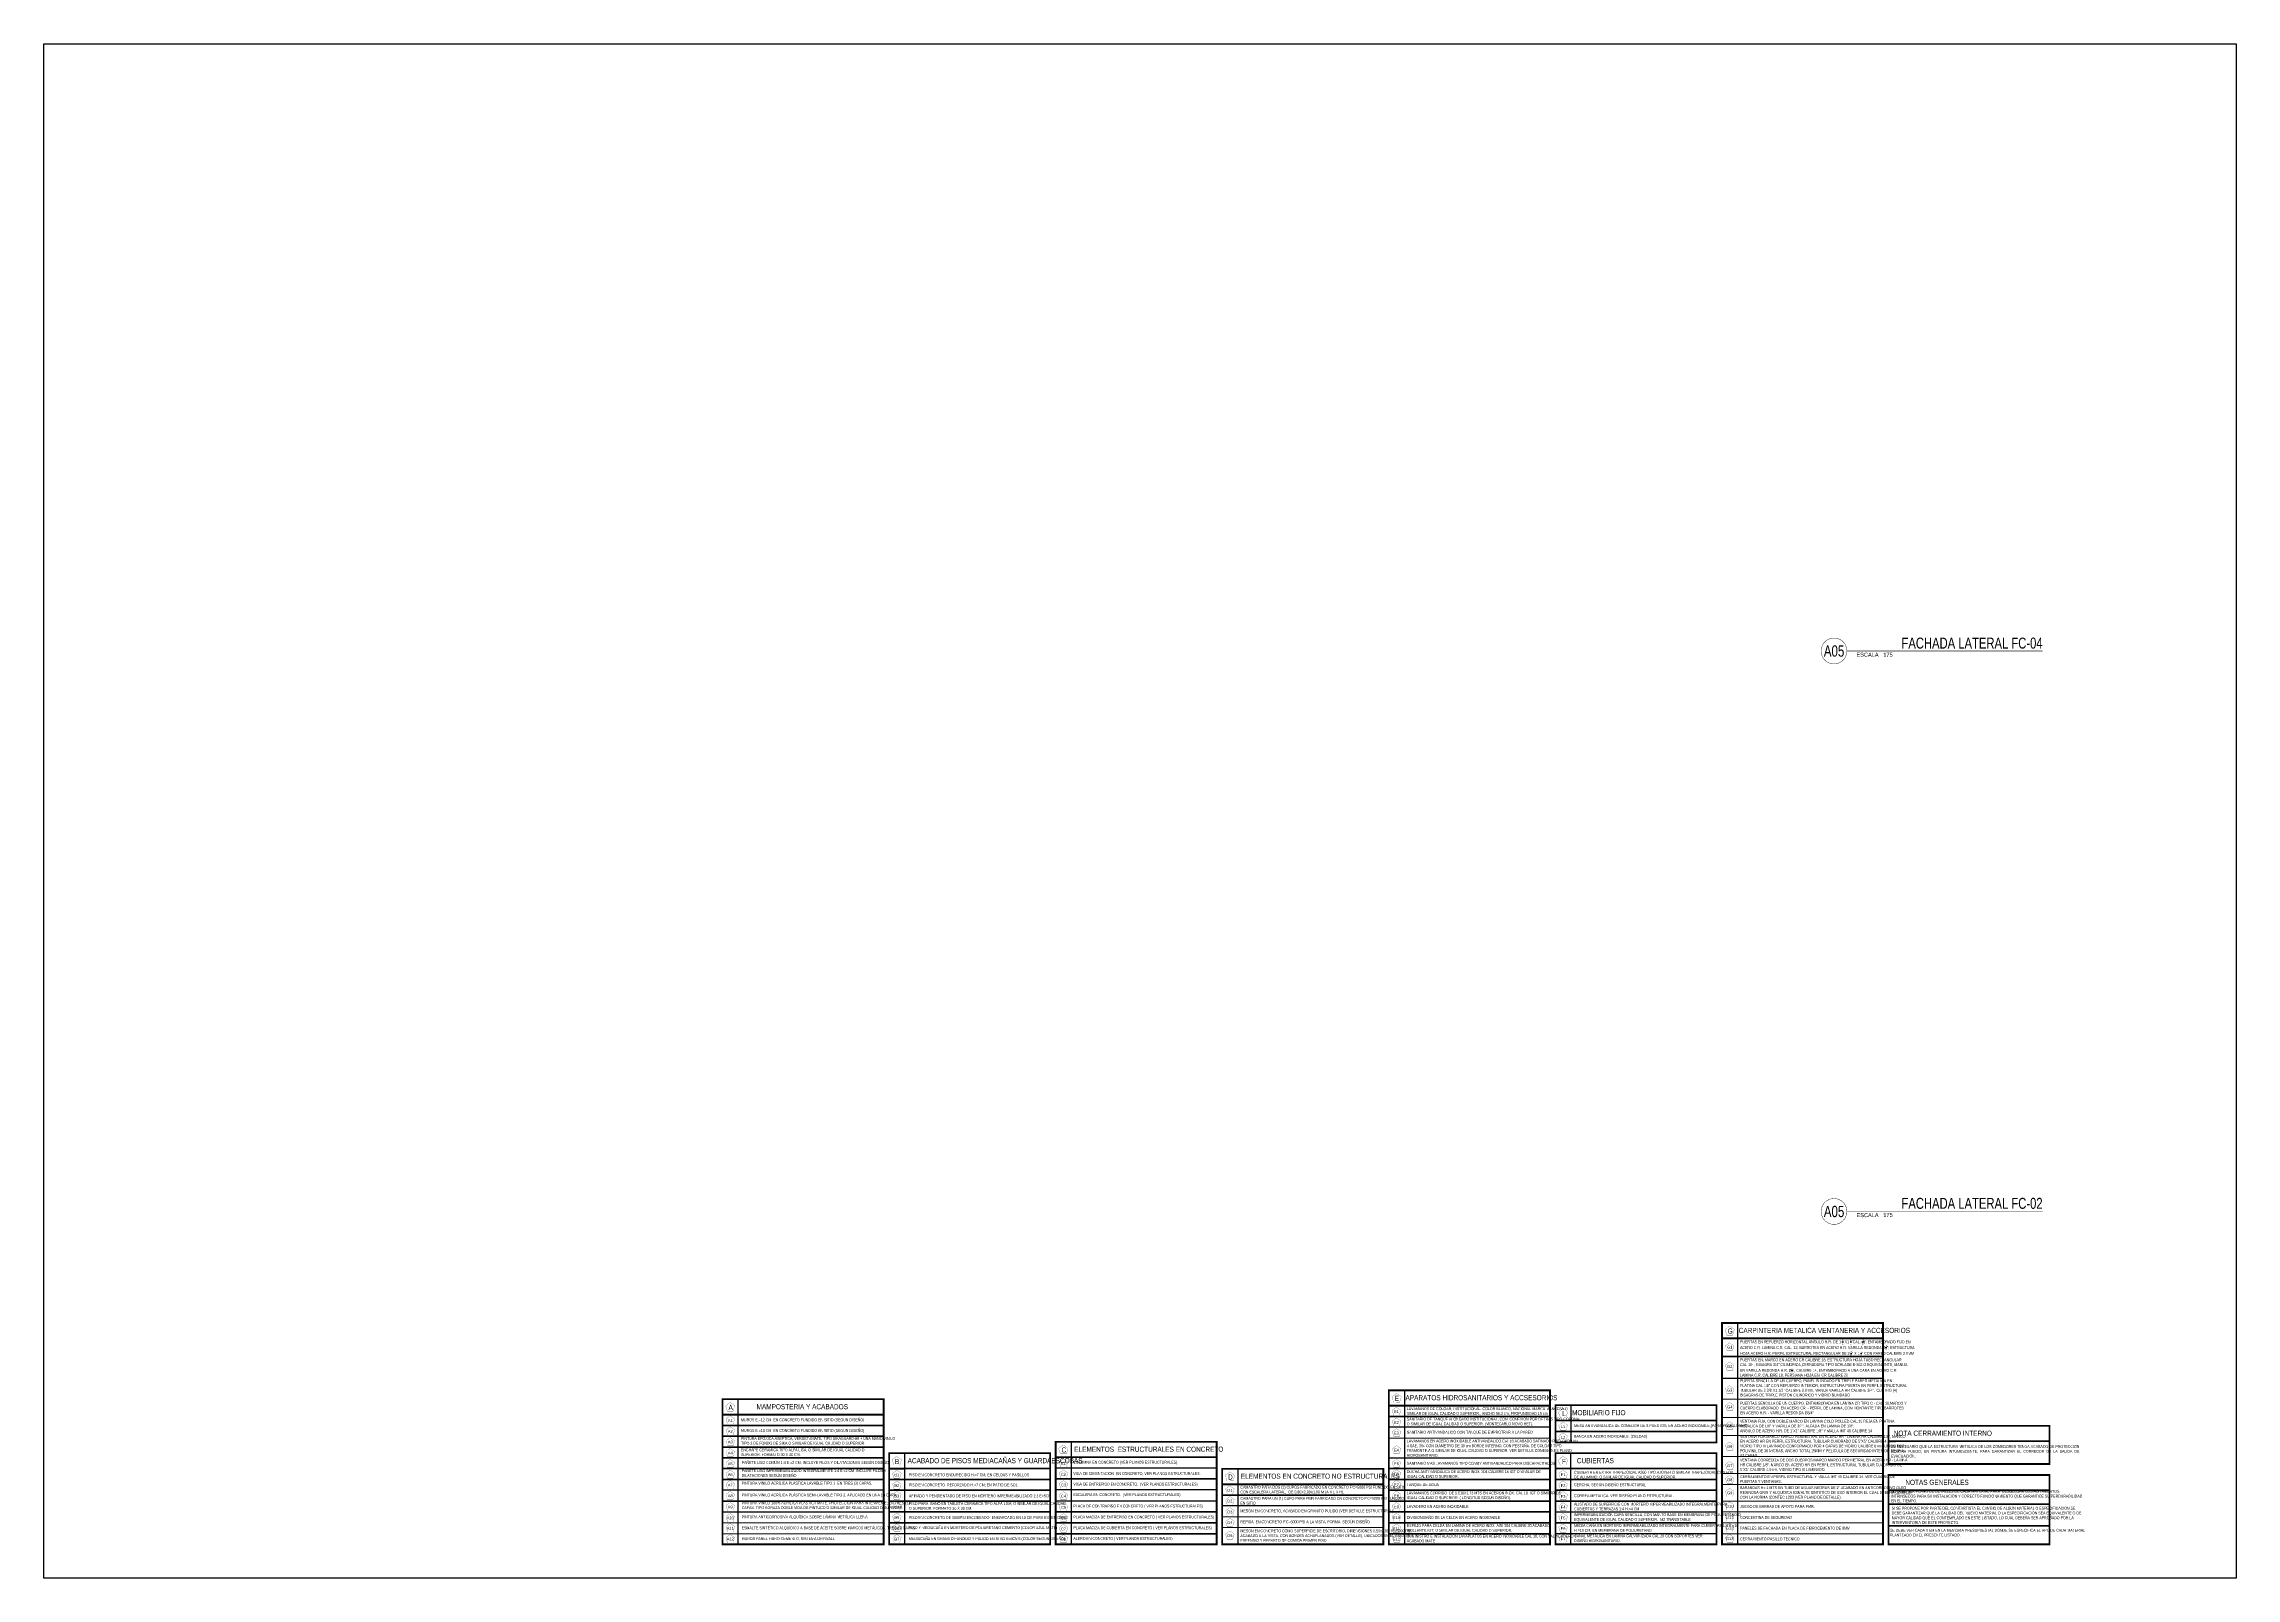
# Paper-space layout 'A05' of a CAD drawing. Header units: metres. Extents: x 0 to 1, y 0 to 0.7.
import ezdxf
from ezdxf.enums import TextEntityAlignment as Align

# ---------------------------------------------------------------- set-up
doc = ezdxf.new("R2010")
doc.units = ezdxf.units.M
doc.layers.add('(ROT-MARGEN)', color=7, linetype='Continuous', lineweight=9)
doc.layers.add('A-TEXT-NOTA', color=105, linetype='Continuous', lineweight=9)
doc.layers.add('(ROT_VIEW)', color=191, linetype='Continuous', lineweight=9, plot=False)
doc.layers.add('A-TEXT-ROTL', color=7, linetype='Continuous')
doc.layers.add('A-TEXT-SIMB', color=195, linetype='Continuous')
doc.layers.get('(ROT_VIEW)').freeze()
doc.styles.add('ING_50', font='swisscl.ttf', dxfattribs={"height": 0.08})
doc.styles.add('swis Lt BT', font='swissl.ttf')

# ---------------------------------------------------------------- blocks, each defined once
blk = doc.blocks.new('TITULO_ROT_ARQ')
at = {"layer": 'A-TEXT-ROTL', "const_width": 0.0183}
blk.add_lwpolyline([(-8.93, 0, 0.41421), (-9.51, 0.59, 0.41421), (-10.1, 0, 0.41421), (-9.51, -0.59, 0.41421), (-8.93, 0, -0.21937)], format="xyb", dxfattribs=at)
blk.add_lwpolyline([(-8.93, 0), (0, 0)], dxfattribs=at)
at = {"layer": 'A-TEXT-NOTA', "style": 'ING_50'}
for tag, height, p in [('TÍTULO-DE-DIBUJO', 0.587, (0, 0.81)), ('BLOQUE-DE-DIBUJO', 0.5, (0, 0.11))]:
    blk.add_attdef(tag, text='', height=height, dxfattribs=at).set_placement(p, align=Align.RIGHT)
blk.add_attdef('A00', text='', height=0.513, dxfattribs=at).set_placement((-9.51, 0), align=Align.MIDDLE_CENTER)
at = {"layer": 'A-TEXT-NOTA', "style": 'swis Lt BT'}
blk.add_attdef('000', (-7.12, -0.26), '', height=0.183, dxfattribs=at)
at = {"layer": 'A-TEXT-ROTL', "style": 'swis Lt BT'}
blk.add_text('ESCALA   1:', height=0.1833, dxfattribs=at).set_placement((-8.49, -0.26))
blk = doc.blocks.new('INDICADOR  DE EJES')
at = {"layer": 'A-TEXT-NOTA', "const_width": 0.0002}
blk.add_lwpolyline([(-0.0047, 0.0055), (-0.0029, 0), (0.003, 0), (0.0047, 0.0056), (-0.0001, 0.0089)], close=True, dxfattribs=at)
at = {"style": 'swis Lt BT'}
blk.add_attdef('1', text='', height=0.005, dxfattribs=at).set_placement((0, 0.004), align=Align.MIDDLE_CENTER)

psp = doc.layouts.new('A05')

# ---------------------------------------------------------------- linework, layer by layer
at = {"layer": '(ROT-MARGEN)', "color": 7, "true_color": 0xffffff}
psp.add_lwpolyline([(1, 0.7), (0, 0.7), (0, 0), (1, 0)], close=True, dxfattribs=at)
at = {"color": 1, "true_color": 0xff0f0f}
psp.add_lwpolyline([(1, 0), (0, 0), (0, 0.7), (1, 0.7)], close=True, dxfattribs=at)
at = {"layer": 'A-TEXT-NOTA'}
for points, const_width in [([(0.7668, 0.1134), (0.7677, 0.1109), (0.7703, 0.1109), (0.7711, 0.1135), (0.7689, 0.115)], 0.0000914), ([(0.311, 0.0786), (0.3118, 0.0762), (0.3144, 0.0762), (0.3152, 0.0787), (0.3131, 0.0802)], 0.0000892), ([(0.6149, 0.0827), (0.6157, 0.0802), (0.6184, 0.0803), (0.6192, 0.0828), (0.617, 0.0843)], 0.0000914), ([(0.6908, 0.0759), (0.6917, 0.0734), (0.6943, 0.0734), (0.6951, 0.0759), (0.693, 0.0775)], 0.0000914), ([(0.4629, 0.0592), (0.4637, 0.0567), (0.4664, 0.0567), (0.4672, 0.0592), (0.465, 0.0608)], 0.0000914), ([(0.3869, 0.054), (0.3878, 0.0515), (0.3904, 0.0515), (0.3912, 0.054), (0.389, 0.0556)], 0.0000914), ([(0.6908, 0.054), (0.6917, 0.0515), (0.6943, 0.0515), (0.6951, 0.054), (0.693, 0.0556)], 0.0000914), ([(0.5389, 0.0469), (0.5397, 0.0443), (0.5424, 0.0444), (0.5432, 0.0469), (0.541, 0.0485)], 0.0000914)]:
    psp.add_lwpolyline(points, close=True, dxfattribs=dict(at, const_width=const_width))
at = {"layer": 'A-TEXT-SIMB', "color": 7, "const_width": 0.00083}
for points in [[(0.7655, 0.1094), (0.8389, 0.1094), (0.8389, 0.1164), (0.7655, 0.1164)], [(0.7655, 0.1094), (0.8389, 0.1094), (0.8389, 0.0154), (0.7655, 0.0154)], [(0.3096, 0.0746), (0.3831, 0.0746), (0.3831, 0.0817), (0.3096, 0.0817)], [(0.6135, 0.0787), (0.687, 0.0787), (0.687, 0.0857), (0.6135, 0.0857)], [(0.3096, 0.0746), (0.3831, 0.0746), (0.3831, 0.0154), (0.3096, 0.0154)], [(0.6135, 0.0787), (0.687, 0.0787), (0.687, 0.0154), (0.6135, 0.0154)], [(0.6895, 0.0619), (0.763, 0.0619), (0.763, 0.0789), (0.6895, 0.0789)], [(0.6895, 0.0719), (0.763, 0.0719), (0.763, 0.0789), (0.6895, 0.0789)], [(0.4615, 0.0552), (0.535, 0.0552), (0.535, 0.0622), (0.4615, 0.0622)], [(0.8414, 0.0625), (0.9149, 0.0625), (0.9149, 0.0695), (0.8414, 0.0695)], [(0.8414, 0.0625), (0.9149, 0.0625), (0.9149, 0.0521), (0.8414, 0.0521)], [(0.3856, 0.05), (0.459, 0.05), (0.459, 0.057), (0.3856, 0.057)], [(0.3856, 0.05), (0.459, 0.05), (0.459, 0.0154), (0.3856, 0.0154)], [(0.4615, 0.0552), (0.535, 0.0552), (0.535, 0.0154), (0.4615, 0.0154)], [(0.5375, 0.0428), (0.611, 0.0428), (0.611, 0.0499), (0.5375, 0.0499)], [(0.6895, 0.05), (0.763, 0.05), (0.763, 0.057), (0.6895, 0.057)], [(0.6895, 0.05), (0.763, 0.05), (0.763, 0.0154), (0.6895, 0.0154)], [(0.5375, 0.0428), (0.611, 0.0428), (0.611, 0.0154), (0.5375, 0.0154)], [(0.8414, 0.0401), (0.9149, 0.0401), (0.9149, 0.0471), (0.8414, 0.0471)], [(0.8414, 0.0401), (0.9149, 0.0401), (0.9149, 0.0154), (0.8414, 0.0154)]]:
    psp.add_lwpolyline(points, close=True, dxfattribs=at)
at = {"layer": 'A-TEXT-SIMB', "color": 7}
for points in [[(0.7725, 0.0154), (0.7655, 0.0154), (0.7655, 0.1164), (0.7725, 0.1164)], [(0.7655, 0.1094), (0.8389, 0.1094), (0.8389, 0.1012), (0.7655, 0.1012)], [(0.7655, 0.1012), (0.8389, 0.1012), (0.8389, 0.0911), (0.7655, 0.0911)], [(0.3166, 0.0154), (0.3096, 0.0154), (0.3096, 0.0817), (0.3166, 0.0817)], [(0.6206, 0.0154), (0.6135, 0.0154), (0.6135, 0.0857), (0.6206, 0.0857)], [(0.3096, 0.0697), (0.3831, 0.0697), (0.3831, 0.0746), (0.3096, 0.0746)], [(0.3096, 0.0746), (0.3831, 0.0746), (0.3831, 0.0697), (0.3096, 0.0697)], [(0.6135, 0.0787), (0.687, 0.0787), (0.687, 0.0738), (0.6135, 0.0738)], [(0.6135, 0.0738), (0.687, 0.0738), (0.687, 0.0689), (0.6135, 0.0689)], [(0.6965, 0.0619), (0.6895, 0.0619), (0.6895, 0.0789), (0.6965, 0.0789)], [(0.6895, 0.0669), (0.763, 0.0669), (0.763, 0.0719), (0.6895, 0.0719)], [(0.6895, 0.0669), (0.763, 0.0669), (0.763, 0.0719), (0.6895, 0.0719)], [(0.3096, 0.0697), (0.3831, 0.0697), (0.3831, 0.0648), (0.3096, 0.0648)], [(0.3096, 0.0648), (0.3831, 0.0648), (0.3831, 0.0598), (0.3096, 0.0598)], [(0.4686, 0.0154), (0.4615, 0.0154), (0.4615, 0.0622), (0.4686, 0.0622)], [(0.6895, 0.0619), (0.763, 0.0619), (0.763, 0.0669), (0.6895, 0.0669)], [(0.6895, 0.0619), (0.763, 0.0619), (0.763, 0.0669), (0.6895, 0.0669)], [(0.6895, 0.062), (0.763, 0.062), (0.763, 0.0669), (0.6895, 0.0669)], [(0.6895, 0.062), (0.763, 0.062), (0.763, 0.0669), (0.6895, 0.0669)], [(0.3096, 0.0598), (0.3831, 0.0598), (0.3831, 0.0549), (0.3096, 0.0549)], [(0.3096, 0.0549), (0.3831, 0.0549), (0.3831, 0.05), (0.3096, 0.05)], [(0.3926, 0.0498), (0.3856, 0.0498), (0.3856, 0.057), (0.3926, 0.057)], [(0.4615, 0.0552), (0.535, 0.0552), (0.535, 0.0502), (0.4615, 0.0502)], [(0.4615, 0.0552), (0.535, 0.0552), (0.535, 0.0502), (0.4615, 0.0502)], [(0.4615, 0.0453), (0.535, 0.0453), (0.535, 0.0502), (0.4615, 0.0502)], [(0.4615, 0.0453), (0.535, 0.0453), (0.535, 0.0502), (0.4615, 0.0502)], [(0.6135, 0.0549), (0.687, 0.0549), (0.687, 0.05), (0.6135, 0.05)], [(0.6965, 0.057), (0.6895, 0.057), (0.6895, 0.0154), (0.6965, 0.0154)], [(0.3096, 0.05), (0.3831, 0.05), (0.3831, 0.045), (0.3096, 0.045)], [(0.3096, 0.045), (0.3831, 0.045), (0.3831, 0.0401), (0.3096, 0.0401)], [(0.3096, 0.0351), (0.3831, 0.0351), (0.3831, 0.0401), (0.3096, 0.0401)], [(0.3926, 0.0154), (0.3856, 0.0154), (0.3856, 0.05), (0.3926, 0.05)], [(0.3856, 0.05), (0.459, 0.05), (0.459, 0.045), (0.3856, 0.045)], [(0.3856, 0.045), (0.459, 0.045), (0.459, 0.0401), (0.3856, 0.0401)], [(0.3856, 0.0401), (0.459, 0.0401), (0.459, 0.0351), (0.3856, 0.0351)], [(0.4615, 0.0404), (0.535, 0.0404), (0.535, 0.0453), (0.4615, 0.0453)], [(0.4615, 0.0404), (0.535, 0.0404), (0.535, 0.0351), (0.4615, 0.0351)], [(0.5446, 0.0154), (0.5375, 0.0154), (0.5375, 0.0499), (0.5446, 0.0499)], [(0.5375, 0.0428), (0.611, 0.0428), (0.611, 0.0379), (0.5375, 0.0379)], [(0.6135, 0.05), (0.687, 0.05), (0.687, 0.045), (0.6135, 0.045)], [(0.6135, 0.045), (0.687, 0.045), (0.687, 0.0401), (0.6135, 0.0401)], [(0.6135, 0.0401), (0.687, 0.0401), (0.687, 0.0351), (0.6135, 0.0351)], [(0.6895, 0.045), (0.763, 0.045), (0.763, 0.05), (0.6895, 0.05)], [(0.6895, 0.0401), (0.763, 0.0401), (0.763, 0.045), (0.6895, 0.045)], [(0.6895, 0.0351), (0.763, 0.0351), (0.763, 0.0401), (0.6895, 0.0401)], [(0.6895, 0.0401), (0.763, 0.0401), (0.763, 0.0351), (0.6895, 0.0351)], [(0.6895, 0.0351), (0.763, 0.0351), (0.763, 0.0401), (0.6895, 0.0401)], [(0.8414, 0.0338), (0.9149, 0.0338), (0.9149, 0.0401), (0.8414, 0.0401)], [(0.8414, 0.0338), (0.9149, 0.0338), (0.9149, 0.0401), (0.8414, 0.0401)], [(0.3096, 0.0302), (0.3831, 0.0302), (0.3831, 0.0351), (0.3096, 0.0351)], [(0.3856, 0.0351), (0.459, 0.0351), (0.459, 0.0302), (0.3856, 0.0302)], [(0.3856, 0.0302), (0.459, 0.0302), (0.459, 0.0253), (0.3856, 0.0253)], [(0.4615, 0.0302), (0.535, 0.0302), (0.535, 0.0351), (0.4615, 0.0351)], [(0.4615, 0.0253), (0.535, 0.0253), (0.535, 0.0302), (0.4615, 0.0302)], [(0.5375, 0.0379), (0.611, 0.0379), (0.611, 0.033), (0.5375, 0.033)], [(0.6135, 0.0351), (0.687, 0.0351), (0.687, 0.0302), (0.6135, 0.0302)], [(0.6135, 0.0302), (0.687, 0.0302), (0.687, 0.0253), (0.6135, 0.0253)], [(0.6895, 0.0302), (0.763, 0.0302), (0.763, 0.0351), (0.6895, 0.0351)], [(0.6895, 0.0302), (0.763, 0.0302), (0.763, 0.0253), (0.6895, 0.0253)], [(0.8414, 0.0239), (0.9149, 0.0239), (0.9149, 0.0338), (0.8414, 0.0338)], [(0.8414, 0.0239), (0.9149, 0.0239), (0.9149, 0.0338), (0.8414, 0.0338)], [(0.3856, 0.0253), (0.459, 0.0253), (0.459, 0.0203), (0.3856, 0.0203)], [(0.3856, 0.0154), (0.459, 0.0154), (0.459, 0.0203), (0.3856, 0.0203)], [(0.4615, 0.0203), (0.535, 0.0203), (0.535, 0.0253), (0.4615, 0.0253)], [(0.4615, 0.0154), (0.535, 0.0154), (0.535, 0.0203), (0.4615, 0.0203)], [(0.6135, 0.0253), (0.687, 0.0253), (0.687, 0.0203), (0.6135, 0.0203)], [(0.6135, 0.0203), (0.687, 0.0203), (0.687, 0.0154), (0.6135, 0.0154)], [(0.6895, 0.0253), (0.763, 0.0253), (0.763, 0.0203), (0.6895, 0.0203)], [(0.6895, 0.0154), (0.763, 0.0154), (0.763, 0.0203), (0.6895, 0.0203)], [(0.8414, 0.0154), (0.9149, 0.0154), (0.9149, 0.0239), (0.8414, 0.0239)], [(0.8414, 0.0154), (0.9149, 0.0154), (0.9149, 0.0239), (0.8414, 0.0239)]]:
    psp.add_lwpolyline(points, close=True, dxfattribs=at)
at = {"layer": 'A-TEXT-SIMB', "color": 7, "lineweight": 0}
for points in [[(0.7655, 0.0911), (0.8389, 0.0911), (0.8389, 0.0817), (0.7655, 0.0817)], [(0.7655, 0.0817), (0.8389, 0.0817), (0.8389, 0.0733), (0.7655, 0.0733)], [(0.7655, 0.0733), (0.8389, 0.0733), (0.8389, 0.0651), (0.7655, 0.0651)], [(0.6135, 0.0689), (0.687, 0.0689), (0.687, 0.0639), (0.6135, 0.0639)], [(0.6135, 0.0639), (0.687, 0.0639), (0.687, 0.0549), (0.6135, 0.0549)], [(0.7655, 0.0651), (0.8389, 0.0651), (0.8389, 0.0555), (0.7655, 0.0555)], [(0.7655, 0.0555), (0.8389, 0.0555), (0.8389, 0.0477), (0.7655, 0.0477)], [(0.7655, 0.0477), (0.8389, 0.0477), (0.8389, 0.0427), (0.7655, 0.0427)], [(0.7655, 0.0427), (0.8389, 0.0427), (0.8389, 0.0351), (0.7655, 0.0351)], [(0.3096, 0.0253), (0.3831, 0.0253), (0.3831, 0.0302), (0.3096, 0.0302)], [(0.4615, 0.0302), (0.535, 0.0302), (0.535, 0.0351), (0.4615, 0.0351)], [(0.4615, 0.0253), (0.535, 0.0253), (0.535, 0.0302), (0.4615, 0.0302)], [(0.5375, 0.033), (0.611, 0.033), (0.611, 0.028), (0.5375, 0.028)], [(0.7655, 0.0351), (0.8389, 0.0351), (0.8389, 0.0302), (0.7655, 0.0302)], [(0.7655, 0.0302), (0.8389, 0.0302), (0.8389, 0.0253), (0.7655, 0.0253)], [(0.3096, 0.0203), (0.3831, 0.0203), (0.3831, 0.0253), (0.3096, 0.0253)], [(0.3096, 0.0154), (0.3831, 0.0154), (0.3831, 0.0203), (0.3096, 0.0203)], [(0.4615, 0.0203), (0.535, 0.0203), (0.535, 0.0253), (0.4615, 0.0253)], [(0.5375, 0.028), (0.611, 0.028), (0.611, 0.0231), (0.5375, 0.0231)], [(0.5375, 0.0231), (0.611, 0.0231), (0.611, 0.0154), (0.5375, 0.0154)], [(0.7655, 0.0253), (0.8389, 0.0253), (0.8389, 0.0203), (0.7655, 0.0203)], [(0.7655, 0.0203), (0.8389, 0.0203), (0.8389, 0.0154), (0.7655, 0.0154)]]:
    psp.add_lwpolyline(points, close=True, dxfattribs=at)

# ---------------------------------------------------------------- block references
at = {"layer": 'A-TEXT-NOTA'}
ref = psp.add_blockref('TITULO_ROT_ARQ', (0.9117, 0.423), dxfattribs=dict(at, xscale=0.01, yscale=0.01, zscale=0.01))
ref.add_attrib('000', '75', (0.8405, 0.4204), dxfattribs={"height": 0.00183, "style": 'swis Lt BT'})
ref.add_attrib('A00', 'A05', dxfattribs={"height": 0.00513, "style": 'ING_50'}).set_placement((0.8166, 0.423), align=Align.MIDDLE_CENTER)
ref.add_attrib('BLOQUE-DE-DIBUJO', 'FACHADA LATERAL FC-04', dxfattribs={"height": 0.005, "style": 'ING_50'}).set_placement((0.9117, 0.4241), align=Align.RIGHT)
ref = psp.add_blockref('TITULO_ROT_ARQ', (0.9117, 0.1673), dxfattribs=dict(at, xscale=0.01, yscale=0.01, zscale=0.01))
ref.add_attrib('000', '75', (0.8405, 0.1648), dxfattribs={"height": 0.00183, "style": 'swis Lt BT'})
ref.add_attrib('A00', 'A05', dxfattribs={"height": 0.00513, "style": 'ING_50'}).set_placement((0.8166, 0.1673), align=Align.MIDDLE_CENTER)
ref.add_attrib('BLOQUE-DE-DIBUJO', 'FACHADA LATERAL FC-02', dxfattribs={"height": 0.005, "style": 'ING_50'}).set_placement((0.9117, 0.1685), align=Align.RIGHT)
ref = psp.add_blockref('INDICADOR  DE EJES', (0.769, 0.1037), dxfattribs=dict(at, xscale=0.42, yscale=0.42, zscale=0.42))
ref.add_attrib('1', 'G1', dxfattribs={"layer": '0', "color": 0, "height": 0.00129, "style": 'swis Lt BT'}).set_placement((0.769, 0.1054), align=Align.MIDDLE_CENTER)
ref = psp.add_blockref('INDICADOR  DE EJES', (0.769, 0.0949), dxfattribs=dict(at, xscale=0.42, yscale=0.42, zscale=0.42))
ref.add_attrib('1', 'G2', dxfattribs={"layer": '0', "color": 0, "height": 0.00129, "style": 'swis Lt BT'}).set_placement((0.769, 0.0965), align=Align.MIDDLE_CENTER)
ref = psp.add_blockref('INDICADOR  DE EJES', (0.769, 0.0841), dxfattribs=dict(at, xscale=0.42, yscale=0.42, zscale=0.42))
ref.add_attrib('1', 'G3', dxfattribs={"layer": '0', "color": 0, "height": 0.00129, "style": 'swis Lt BT'}).set_placement((0.769, 0.0858), align=Align.MIDDLE_CENTER)
ref = psp.add_blockref('INDICADOR  DE EJES', (0.769, 0.0765), dxfattribs=dict(at, xscale=0.42, yscale=0.42, zscale=0.42))
ref.add_attrib('1', 'G4', dxfattribs={"layer": '0', "color": 0, "height": 0.00129, "style": 'swis Lt BT'}).set_placement((0.769, 0.0781), align=Align.MIDDLE_CENTER)
ref = psp.add_blockref('INDICADOR  DE EJES', (0.3131, 0.0703), dxfattribs=dict(at, xscale=0.42, yscale=0.42, zscale=0.42))
ref.add_attrib('1', 'A1', dxfattribs={"layer": '0', "color": 0, "height": 0.00129, "style": 'swis Lt BT'}).set_placement((0.3131, 0.0719), align=Align.MIDDLE_CENTER)
ref = psp.add_blockref('INDICADOR  DE EJES', (0.617, 0.0743), dxfattribs=dict(at, xscale=0.42, yscale=0.42, zscale=0.42))
ref.add_attrib('1', 'E1', dxfattribs={"layer": '0', "color": 0, "height": 0.00129, "style": 'swis Lt BT'}).set_placement((0.617, 0.076), align=Align.MIDDLE_CENTER)
ref = psp.add_blockref('INDICADOR  DE EJES', (0.617, 0.0694), dxfattribs=dict(at, xscale=0.42, yscale=0.42, zscale=0.42))
ref.add_attrib('1', 'E2', dxfattribs={"layer": '0', "color": 0, "height": 0.00129, "style": 'swis Lt BT'}).set_placement((0.617, 0.071), align=Align.MIDDLE_CENTER)
ref = psp.add_blockref('INDICADOR  DE EJES', (0.693, 0.0675), dxfattribs=dict(at, xscale=0.42, yscale=0.42, zscale=0.42))
ref.add_attrib('1', 'L1', dxfattribs={"layer": '0', "color": 0, "height": 0.00129, "style": 'swis Lt BT'}).set_placement((0.693, 0.0691), align=Align.MIDDLE_CENTER)
ref = psp.add_blockref('INDICADOR  DE EJES', (0.769, 0.0677), dxfattribs=dict(at, xscale=0.42, yscale=0.42, zscale=0.42))
ref.add_attrib('1', 'G5', dxfattribs={"layer": '0', "color": 0, "height": 0.00129, "style": 'swis Lt BT'}).set_placement((0.769, 0.0694), align=Align.MIDDLE_CENTER)
ref = psp.add_blockref('INDICADOR  DE EJES', (0.3131, 0.0653), dxfattribs=dict(at, xscale=0.42, yscale=0.42, zscale=0.42))
ref.add_attrib('1', 'A2', dxfattribs={"layer": '0', "color": 0, "height": 0.00129, "style": 'swis Lt BT'}).set_placement((0.3131, 0.067), align=Align.MIDDLE_CENTER)
ref = psp.add_blockref('INDICADOR  DE EJES', (0.3131, 0.0604), dxfattribs=dict(at, xscale=0.42, yscale=0.42, zscale=0.42))
ref.add_attrib('1', 'A3', dxfattribs={"layer": '0', "color": 0, "height": 0.00129, "style": 'swis Lt BT'}).set_placement((0.3131, 0.0621), align=Align.MIDDLE_CENTER)
ref = psp.add_blockref('INDICADOR  DE EJES', (0.617, 0.0645), dxfattribs=dict(at, xscale=0.42, yscale=0.42, zscale=0.42))
ref.add_attrib('1', 'E3', dxfattribs={"layer": '0', "color": 0, "height": 0.00129, "style": 'swis Lt BT'}).set_placement((0.617, 0.0662), align=Align.MIDDLE_CENTER)
ref = psp.add_blockref('INDICADOR  DE EJES', (0.617, 0.0567), dxfattribs=dict(at, xscale=0.42, yscale=0.42, zscale=0.42))
ref.add_attrib('1', 'E4', dxfattribs={"layer": '0', "color": 0, "height": 0.00129, "style": 'swis Lt BT'}).set_placement((0.617, 0.0584), align=Align.MIDDLE_CENTER)
ref = psp.add_blockref('INDICADOR  DE EJES', (0.693, 0.0625), dxfattribs=dict(at, xscale=0.42, yscale=0.42, zscale=0.42))
ref.add_attrib('1', 'L2', dxfattribs={"layer": '0', "color": 0, "height": 0.00129, "style": 'swis Lt BT'}).set_placement((0.693, 0.0642), align=Align.MIDDLE_CENTER)
ref = psp.add_blockref('INDICADOR  DE EJES', (0.769, 0.0584), dxfattribs=dict(at, xscale=0.42, yscale=0.42, zscale=0.42))
ref.add_attrib('1', 'G6', dxfattribs={"layer": '0', "color": 0, "height": 0.00129, "style": 'swis Lt BT'}).set_placement((0.769, 0.0601), align=Align.MIDDLE_CENTER)
ref = psp.add_blockref('INDICADOR  DE EJES', (0.3131, 0.0555), dxfattribs=dict(at, xscale=0.42, yscale=0.42, zscale=0.42))
ref.add_attrib('1', 'A4', dxfattribs={"layer": '0', "color": 0, "height": 0.00129, "style": 'swis Lt BT'}).set_placement((0.3131, 0.0571), align=Align.MIDDLE_CENTER)
ref = psp.add_blockref('INDICADOR  DE EJES', (0.3131, 0.0505), dxfattribs=dict(at, xscale=0.42, yscale=0.42, zscale=0.42))
ref.add_attrib('1', 'A5', dxfattribs={"layer": '0', "color": 0, "height": 0.00129, "style": 'swis Lt BT'}).set_placement((0.3131, 0.0522), align=Align.MIDDLE_CENTER)
ref = psp.add_blockref('INDICADOR  DE EJES', (0.4651, 0.0507), dxfattribs=dict(at, xscale=0.42, yscale=0.42, zscale=0.42))
ref.add_attrib('1', 'C1', dxfattribs={"layer": '0', "color": 0, "height": 0.00129, "style": 'swis Lt BT'}).set_placement((0.4651, 0.0523), align=Align.MIDDLE_CENTER)
ref = psp.add_blockref('INDICADOR  DE EJES', (0.617, 0.0505), dxfattribs=dict(at, xscale=0.42, yscale=0.42, zscale=0.42))
ref.add_attrib('1', 'E5', dxfattribs={"layer": '0', "color": 0, "height": 0.00129, "style": 'swis Lt BT'}).set_placement((0.617, 0.0522), align=Align.MIDDLE_CENTER)
ref = psp.add_blockref('INDICADOR  DE EJES', (0.769, 0.0496), dxfattribs=dict(at, xscale=0.42, yscale=0.42, zscale=0.42))
ref.add_attrib('1', 'G7', dxfattribs={"layer": '0', "color": 0, "height": 0.00129, "style": 'swis Lt BT'}).set_placement((0.769, 0.0513), align=Align.MIDDLE_CENTER)
ref = psp.add_blockref('INDICADOR  DE EJES', (0.3131, 0.0456), dxfattribs=dict(at, xscale=0.42, yscale=0.42, zscale=0.42))
ref.add_attrib('1', 'A6', dxfattribs={"layer": '0', "color": 0, "height": 0.00129, "style": 'swis Lt BT'}).set_placement((0.3131, 0.0473), align=Align.MIDDLE_CENTER)
ref = psp.add_blockref('INDICADOR  DE EJES', (0.3131, 0.0408), dxfattribs=dict(at, xscale=0.42, yscale=0.42, zscale=0.42))
ref.add_attrib('1', 'A7', dxfattribs={"layer": '0', "color": 0, "height": 0.00129, "style": 'swis Lt BT'}).set_placement((0.3131, 0.0425), align=Align.MIDDLE_CENTER)
ref = psp.add_blockref('INDICADOR  DE EJES', (0.3891, 0.0455), dxfattribs=dict(at, xscale=0.42, yscale=0.42, zscale=0.42))
ref.add_attrib('1', 'B1', dxfattribs={"layer": '0', "color": 0, "height": 0.00129, "style": 'swis Lt BT'}).set_placement((0.3891, 0.0471), align=Align.MIDDLE_CENTER)
ref = psp.add_blockref('INDICADOR  DE EJES', (0.3891, 0.0406), dxfattribs=dict(at, xscale=0.42, yscale=0.42, zscale=0.42))
ref.add_attrib('1', 'B2', dxfattribs={"layer": '0', "color": 0, "height": 0.00129, "style": 'swis Lt BT'}).set_placement((0.3891, 0.0423), align=Align.MIDDLE_CENTER)
ref = psp.add_blockref('INDICADOR  DE EJES', (0.4651, 0.0457), dxfattribs=dict(at, xscale=0.42, yscale=0.42, zscale=0.42))
ref.add_attrib('1', 'C2', dxfattribs={"layer": '0', "color": 0, "height": 0.00129, "style": 'swis Lt BT'}).set_placement((0.4651, 0.0474), align=Align.MIDDLE_CENTER)
ref = psp.add_blockref('INDICADOR  DE EJES', (0.4651, 0.0408), dxfattribs=dict(at, xscale=0.42, yscale=0.42, zscale=0.42))
ref.add_attrib('1', 'C3', dxfattribs={"layer": '0', "color": 0, "height": 0.00129, "style": 'swis Lt BT'}).set_placement((0.4651, 0.0425), align=Align.MIDDLE_CENTER)
ref = psp.add_blockref('INDICADOR  DE EJES', (0.541, 0.0384), dxfattribs=dict(at, xscale=0.42, yscale=0.42, zscale=0.42))
ref.add_attrib('1', 'D1', dxfattribs={"layer": '0', "color": 0, "height": 0.00129, "style": 'swis Lt BT'}).set_placement((0.541, 0.0401), align=Align.MIDDLE_CENTER)
ref = psp.add_blockref('INDICADOR  DE EJES', (0.617, 0.0458), dxfattribs=dict(at, xscale=0.42, yscale=0.42, zscale=0.42))
ref.add_attrib('1', 'E6', dxfattribs={"layer": '0', "color": 0, "height": 0.00129, "style": 'swis Lt BT'}).set_placement((0.617, 0.0475), align=Align.MIDDLE_CENTER)
ref = psp.add_blockref('INDICADOR  DE EJES', (0.617, 0.0409), dxfattribs=dict(at, xscale=0.42, yscale=0.42, zscale=0.42))
ref.add_attrib('1', 'E7', dxfattribs={"layer": '0', "color": 0, "height": 0.00129, "style": 'swis Lt BT'}).set_placement((0.617, 0.0426), align=Align.MIDDLE_CENTER)
ref = psp.add_blockref('INDICADOR  DE EJES', (0.693, 0.0455), dxfattribs=dict(at, xscale=0.42, yscale=0.42, zscale=0.42))
ref.add_attrib('1', 'F1', dxfattribs={"layer": '0', "color": 0, "height": 0.00129, "style": 'swis Lt BT'}).set_placement((0.693, 0.0472), align=Align.MIDDLE_CENTER)
ref = psp.add_blockref('INDICADOR  DE EJES', (0.693, 0.0406), dxfattribs=dict(at, xscale=0.42, yscale=0.42, zscale=0.42))
ref.add_attrib('1', 'F2', dxfattribs={"layer": '0', "color": 0, "height": 0.00129, "style": 'swis Lt BT'}).set_placement((0.693, 0.0423), align=Align.MIDDLE_CENTER)
ref = psp.add_blockref('INDICADOR  DE EJES', (0.769, 0.0432), dxfattribs=dict(at, xscale=0.42, yscale=0.42, zscale=0.42))
ref.add_attrib('1', 'G8', dxfattribs={"layer": '0', "color": 0, "height": 0.00129, "style": 'swis Lt BT'}).set_placement((0.769, 0.0449), align=Align.MIDDLE_CENTER)
ref = psp.add_blockref('INDICADOR  DE EJES', (0.769, 0.0372), dxfattribs=dict(at, xscale=0.42, yscale=0.42, zscale=0.42))
ref.add_attrib('1', 'G9', dxfattribs={"layer": '0', "color": 0, "height": 0.00129, "style": 'swis Lt BT'}).set_placement((0.769, 0.0389), align=Align.MIDDLE_CENTER)
ref = psp.add_blockref('INDICADOR  DE EJES', (0.3131, 0.0359), dxfattribs=dict(at, xscale=0.42, yscale=0.42, zscale=0.42))
ref.add_attrib('1', 'A8', dxfattribs={"layer": '0', "color": 0, "height": 0.00129, "style": 'swis Lt BT'}).set_placement((0.3131, 0.0376), align=Align.MIDDLE_CENTER)
ref = psp.add_blockref('INDICADOR  DE EJES', (0.3131, 0.0308), dxfattribs=dict(at, xscale=0.42, yscale=0.42, zscale=0.42))
ref.add_attrib('1', 'A9', dxfattribs={"layer": '0', "color": 0, "height": 0.00129, "style": 'swis Lt BT'}).set_placement((0.3131, 0.0325), align=Align.MIDDLE_CENTER)
ref = psp.add_blockref('INDICADOR  DE EJES', (0.3891, 0.0359), dxfattribs=dict(at, xscale=0.42, yscale=0.42, zscale=0.42))
ref.add_attrib('1', 'B3', dxfattribs={"layer": '0', "color": 0, "height": 0.00129, "style": 'swis Lt BT'}).set_placement((0.3891, 0.0375), align=Align.MIDDLE_CENTER)
ref = psp.add_blockref('INDICADOR  DE EJES', (0.3891, 0.0308), dxfattribs=dict(at, xscale=0.42, yscale=0.42, zscale=0.42))
ref.add_attrib('1', 'B4', dxfattribs={"layer": '0', "color": 0, "height": 0.00129, "style": 'swis Lt BT'}).set_placement((0.3891, 0.0325), align=Align.MIDDLE_CENTER)
ref = psp.add_blockref('INDICADOR  DE EJES', (0.4651, 0.0357), dxfattribs=dict(at, xscale=0.42, yscale=0.42, zscale=0.42))
ref.add_attrib('1', 'C4', dxfattribs={"layer": '0', "color": 0, "height": 0.00129, "style": 'swis Lt BT'}).set_placement((0.4651, 0.0374), align=Align.MIDDLE_CENTER)
ref = psp.add_blockref('INDICADOR  DE EJES', (0.4651, 0.0306), dxfattribs=dict(at, xscale=0.42, yscale=0.42, zscale=0.42))
ref.add_attrib('1', 'C5', dxfattribs={"layer": '0', "color": 0, "height": 0.00129, "style": 'swis Lt BT'}).set_placement((0.4651, 0.0323), align=Align.MIDDLE_CENTER)
ref = psp.add_blockref('INDICADOR  DE EJES', (0.541, 0.0335), dxfattribs=dict(at, xscale=0.42, yscale=0.42, zscale=0.42))
ref.add_attrib('1', 'D2', dxfattribs={"layer": '0', "color": 0, "height": 0.00129, "style": 'swis Lt BT'}).set_placement((0.541, 0.0352), align=Align.MIDDLE_CENTER)
ref = psp.add_blockref('INDICADOR  DE EJES', (0.541, 0.0285), dxfattribs=dict(at, xscale=0.42, yscale=0.42, zscale=0.42))
ref.add_attrib('1', 'D3', dxfattribs={"layer": '0', "color": 0, "height": 0.00129, "style": 'swis Lt BT'}).set_placement((0.541, 0.0302), align=Align.MIDDLE_CENTER)
ref = psp.add_blockref('INDICADOR  DE EJES', (0.617, 0.036), dxfattribs=dict(at, xscale=0.42, yscale=0.42, zscale=0.42))
ref.add_attrib('1', 'E8', dxfattribs={"layer": '0', "color": 0, "height": 0.00129, "style": 'swis Lt BT'}).set_placement((0.617, 0.0376), align=Align.MIDDLE_CENTER)
ref = psp.add_blockref('INDICADOR  DE EJES', (0.617, 0.0308), dxfattribs=dict(at, xscale=0.42, yscale=0.42, zscale=0.42))
ref.add_attrib('1', 'E9', dxfattribs={"layer": '0', "color": 0, "height": 0.00129, "style": 'swis Lt BT'}).set_placement((0.617, 0.0325), align=Align.MIDDLE_CENTER)
ref = psp.add_blockref('INDICADOR  DE EJES', (0.693, 0.0357), dxfattribs=dict(at, xscale=0.42, yscale=0.42, zscale=0.42))
ref.add_attrib('1', 'F3', dxfattribs={"layer": '0', "color": 0, "height": 0.00129, "style": 'swis Lt BT'}).set_placement((0.693, 0.0373), align=Align.MIDDLE_CENTER)
ref = psp.add_blockref('INDICADOR  DE EJES', (0.693, 0.0307), dxfattribs=dict(at, xscale=0.42, yscale=0.42, zscale=0.42))
ref.add_attrib('1', 'F4', dxfattribs={"layer": '0', "color": 0, "height": 0.00129, "style": 'swis Lt BT'}).set_placement((0.693, 0.0324), align=Align.MIDDLE_CENTER)
ref = psp.add_blockref('INDICADOR  DE EJES', (0.769, 0.0311), dxfattribs=dict(at, xscale=0.42, yscale=0.42, zscale=0.42))
ref.add_attrib('1', 'G10', dxfattribs={"layer": '0', "color": 0, "height": 0.00129, "style": 'swis Lt BT'}).set_placement((0.769, 0.0328), align=Align.MIDDLE_CENTER)
ref = psp.add_blockref('INDICADOR  DE EJES', (0.3131, 0.0258), dxfattribs=dict(at, xscale=0.42, yscale=0.42, zscale=0.42))
ref.add_attrib('1', 'A10', dxfattribs={"layer": '0', "color": 0, "height": 0.00129, "style": 'swis Lt BT'}).set_placement((0.3131, 0.0275), align=Align.MIDDLE_CENTER)
ref = psp.add_blockref('INDICADOR  DE EJES', (0.3131, 0.0212), dxfattribs=dict(at, xscale=0.42, yscale=0.42, zscale=0.42))
ref.add_attrib('1', 'A11', dxfattribs={"layer": '0', "color": 0, "height": 0.00129, "style": 'swis Lt BT'}).set_placement((0.3131, 0.0228), align=Align.MIDDLE_CENTER)
ref = psp.add_blockref('INDICADOR  DE EJES', (0.3131, 0.0162), dxfattribs=dict(at, xscale=0.42, yscale=0.42, zscale=0.42))
ref.add_attrib('1', 'A12', dxfattribs={"layer": '0', "color": 0, "height": 0.00129, "style": 'swis Lt BT'}).set_placement((0.3131, 0.0179), align=Align.MIDDLE_CENTER)
ref = psp.add_blockref('INDICADOR  DE EJES', (0.3891, 0.026), dxfattribs=dict(at, xscale=0.42, yscale=0.42, zscale=0.42))
ref.add_attrib('1', 'B5', dxfattribs={"layer": '0', "color": 0, "height": 0.00129, "style": 'swis Lt BT'}).set_placement((0.3891, 0.0277), align=Align.MIDDLE_CENTER)
ref = psp.add_blockref('INDICADOR  DE EJES', (0.3891, 0.0211), dxfattribs=dict(at, xscale=0.42, yscale=0.42, zscale=0.42))
ref.add_attrib('1', 'B6', dxfattribs={"layer": '0', "color": 0, "height": 0.00129, "style": 'swis Lt BT'}).set_placement((0.3891, 0.0228), align=Align.MIDDLE_CENTER)
ref = psp.add_blockref('INDICADOR  DE EJES', (0.4651, 0.0257), dxfattribs=dict(at, xscale=0.42, yscale=0.42, zscale=0.42))
ref.add_attrib('1', 'C6', dxfattribs={"layer": '0', "color": 0, "height": 0.00129, "style": 'swis Lt BT'}).set_placement((0.4651, 0.0274), align=Align.MIDDLE_CENTER)
ref = psp.add_blockref('INDICADOR  DE EJES', (0.4651, 0.0208), dxfattribs=dict(at, xscale=0.42, yscale=0.42, zscale=0.42))
ref.add_attrib('1', 'C7', dxfattribs={"layer": '0', "color": 0, "height": 0.00129, "style": 'swis Lt BT'}).set_placement((0.4651, 0.0224), align=Align.MIDDLE_CENTER)
ref = psp.add_blockref('INDICADOR  DE EJES', (0.541, 0.0236), dxfattribs=dict(at, xscale=0.42, yscale=0.42, zscale=0.42))
ref.add_attrib('1', 'D4', dxfattribs={"layer": '0', "color": 0, "height": 0.00129, "style": 'swis Lt BT'}).set_placement((0.541, 0.0253), align=Align.MIDDLE_CENTER)
ref = psp.add_blockref('INDICADOR  DE EJES', (0.541, 0.0178), dxfattribs=dict(at, xscale=0.42, yscale=0.42, zscale=0.42))
ref.add_attrib('1', 'D5', dxfattribs={"layer": '0', "color": 0, "height": 0.00129, "style": 'swis Lt BT'}).set_placement((0.541, 0.0194), align=Align.MIDDLE_CENTER)
ref = psp.add_blockref('INDICADOR  DE EJES', (0.617, 0.0259), dxfattribs=dict(at, xscale=0.42, yscale=0.42, zscale=0.42))
ref.add_attrib('1', 'E10', dxfattribs={"layer": '0', "color": 0, "height": 0.00129, "style": 'swis Lt BT'}).set_placement((0.617, 0.0276), align=Align.MIDDLE_CENTER)
ref = psp.add_blockref('INDICADOR  DE EJES', (0.617, 0.021), dxfattribs=dict(at, xscale=0.42, yscale=0.42, zscale=0.42))
ref.add_attrib('1', 'E11', dxfattribs={"layer": '0', "color": 0, "height": 0.00129, "style": 'swis Lt BT'}).set_placement((0.617, 0.0226), align=Align.MIDDLE_CENTER)
ref = psp.add_blockref('INDICADOR  DE EJES', (0.693, 0.0258), dxfattribs=dict(at, xscale=0.42, yscale=0.42, zscale=0.42))
ref.add_attrib('1', 'F5', dxfattribs={"layer": '0', "color": 0, "height": 0.00129, "style": 'swis Lt BT'}).set_placement((0.693, 0.0275), align=Align.MIDDLE_CENTER)
ref = psp.add_blockref('INDICADOR  DE EJES', (0.693, 0.021), dxfattribs=dict(at, xscale=0.42, yscale=0.42, zscale=0.42))
ref.add_attrib('1', 'F6', dxfattribs={"layer": '0', "color": 0, "height": 0.00129, "style": 'swis Lt BT'}).set_placement((0.693, 0.0227), align=Align.MIDDLE_CENTER)
ref = psp.add_blockref('INDICADOR  DE EJES', (0.693, 0.0162), dxfattribs=dict(at, xscale=0.42, yscale=0.42, zscale=0.42))
ref.add_attrib('1', 'F7', dxfattribs={"layer": '0', "color": 0, "height": 0.00129, "style": 'swis Lt BT'}).set_placement((0.693, 0.0179), align=Align.MIDDLE_CENTER)
ref = psp.add_blockref('INDICADOR  DE EJES', (0.769, 0.0261), dxfattribs=dict(at, xscale=0.42, yscale=0.42, zscale=0.42))
ref.add_attrib('1', 'G11', dxfattribs={"layer": '0', "color": 0, "height": 0.00129, "style": 'swis Lt BT'}).set_placement((0.769, 0.0278), align=Align.MIDDLE_CENTER)
ref = psp.add_blockref('INDICADOR  DE EJES', (0.769, 0.0212), dxfattribs=dict(at, xscale=0.42, yscale=0.42, zscale=0.42))
ref.add_attrib('1', 'G12', dxfattribs={"layer": '0', "color": 0, "height": 0.00129, "style": 'swis Lt BT'}).set_placement((0.769, 0.0229), align=Align.MIDDLE_CENTER)
ref = psp.add_blockref('INDICADOR  DE EJES', (0.769, 0.0163), dxfattribs=dict(at, xscale=0.42, yscale=0.42, zscale=0.42))
ref.add_attrib('1', 'G13', dxfattribs={"layer": '0', "color": 0, "height": 0.00129, "style": 'swis Lt BT'}).set_placement((0.769, 0.018), align=Align.MIDDLE_CENTER)
ref = psp.add_blockref('INDICADOR  DE EJES', (0.3891, 0.0162), dxfattribs=dict(at, xscale=0.42, yscale=0.42, zscale=0.42))
ref.add_attrib('1', 'B7', dxfattribs={"layer": '0', "color": 0, "height": 0.00129, "style": 'swis Lt BT'}).set_placement((0.3891, 0.0178), align=Align.MIDDLE_CENTER)
ref = psp.add_blockref('INDICADOR  DE EJES', (0.4651, 0.0161), dxfattribs=dict(at, xscale=0.42, yscale=0.42, zscale=0.42))
ref.add_attrib('1', 'C8', dxfattribs={"layer": '0', "color": 0, "height": 0.00129, "style": 'swis Lt BT'}).set_placement((0.4651, 0.0178), align=Align.MIDDLE_CENTER)
ref = psp.add_blockref('INDICADOR  DE EJES', (0.617, 0.0161), dxfattribs=dict(at, xscale=0.42, yscale=0.42, zscale=0.42))
ref.add_attrib('1', 'E12', dxfattribs={"layer": '0', "color": 0, "height": 0.00129, "style": 'swis Lt BT'}).set_placement((0.617, 0.0178), align=Align.MIDDLE_CENTER)

# ---------------------------------------------------------------- texts
at = {"layer": 'A-TEXT-NOTA', "char_height": 0.00235, "attachment_point": 1, "style": 'ING_50'}
for s, insert in [('\\pxt7;G', (0.7681, 0.1139)), ('\\pxt7;E', (0.6162, 0.0832)), ('\\pxt7;A', (0.3123, 0.0791)), ('\\pxt7;L', (0.6926, 0.0763)), ('\\pxt7;B', (0.3882, 0.0544)), ('\\pxt7;C', (0.4642, 0.0597)), ('\\pxt7;F', (0.6925, 0.0544)), ('\\pxt7;D', (0.5402, 0.0473))]:
    psp.add_mtext_dynamic_manual_height_columns(s, width=0.023515, gutter_width=0.04, heights=[0], dxfattribs=dict(at, insert=insert))
at = {"layer": 'A-TEXT-SIMB', "color": 7, "attachment_point": 1, "style": 'ING_50'}
for s, width, insert, char_height in [('\\pxql;CARPINTERIA METALICA VENTANERIA Y ACCESORIOS', 0.658289, (0.7731, 0.1142), 0.002351), ('\\pxql;APARATOS HIDROSANITARIOS Y ACCSESORIOS', 0.658289, (0.6211, 0.0835), 0.002351), ('\\pxql;MAMPOSTERIA Y ACABADOS', 0.427, (0.3251, 0.0794), 0.002351), ('\\pxql;MOBILIARIO FIJO', 0.658289, (0.6971, 0.0767), 0.002351), ('\\pxql; ELEMENTOS  ESTRUCTURALES EN CONCRETO', 0.658289, (0.4692, 0.06), 0.002351), ('NOTA CERRAMIENTO INTERNO', 0.039779, (0.8438, 0.0673), 0.002351), ('\\pxql;ENCHAPE CERAMICA TIPO ALFA LISA; O SIMILAR DE IGUAL CALIDAD O SUPERIOR. FORMATO 30 X 30 CM. ', 0.052419, (0.318, 0.0592), 0.001306), (' ACABADO DE PISOS MEDIACAÑAS Y GUARDAESCOBAS', 0.658289, (0.3932, 0.0548), 0.002351), ('\\pxql;CUBIERTAS', 0.427, (0.6993, 0.0548), 0.002351), ('\\pxql; ELEMENTOS EN CONCRETO NO ESTRUCTURALES', 0.658289, (0.5452, 0.0477), 0.002351), ('\\pxql;NOTAS GENERALES', 0.658289, (0.8491, 0.0449), 0.002351), ('PISO PARA  BAÑO EN TABLETA CERAMICA TIPO ALFA LISA; O SIMILAR DE IGUAL CALIDAD O SUPERIOR. FORMATO 30 X 30 CM. ', 0.059367, (0.3946, 0.0347), 0.0013064), ('PISO EN CONCRETO DE 3000PSI ESCOBEADO "ENMARCADO EN 10 CM PARA EXTERIORES', 0.064418, (0.3946, 0.0283), 0.001306), ('PISO Y MEDIACAÑA EN MORTERO DE POLIURETANO CEMENTO (COLOR AZUL MATE) ', 0.064418, (0.3946, 0.0237), 0.001306), ('MEDIACAÑA EN GRANITO FUNDIDO Y PULIDO EN SITIO R=8CMS.(COLOR SEGUN DISEÑO) ', 0.063162, (0.3946, 0.0187), 0.001306)]:
    psp.add_mtext_dynamic_manual_height_columns(s, width=width, gutter_width=0.04, heights=[0], dxfattribs=dict(at, insert=insert, char_height=char_height))
at = {"layer": 'A-TEXT-SIMB', "color": 7, "style": 'ING_50'}
for s, insert, char_height, width, attachment_point in [('\\A1;\\pxql;PUERTAS EN REFUERZO HORIZONTAL ANGULO H.R. DE 1 {\\H0.7x;\\S1/2;}"X1 {\\H0.7x;\\S1/2;}"CAL. {\\H0.7x;\\S3/16;}"; ENTAMBORADO FIJO EN ACERO C.R. LAMINA C.R. CAL. 12; BARROTES EN ACERO H.R. VARILLA REDONDA %%C{\\H0.7x;\\S3/4;}"; ESTRUCTURA HOJA ACERO H.R. PERFIL ESTRUCTURAL RECTANGULAR DE 2 {\\H0.7x;\\S3/8;}" X 1 {\\H0.7x;\\S1/2;}" CON PARED CALIBRE 2.0MM', (0.7737, 0.1052), 0.0013064, 0.065366, 4), ('\\A1;\\pxql;PUERTAS EN, MARCO EN ACERO CR CALIBRE 18, ESTRUCTURA HOJA TUBO RECTANGULAR \\PCAL 18- , BISAGRA 3/4" CILINDRICA,CERRADURA TIPO SCHLAGE B-362 O EQUIVALENTE, MANIJA EN VARILLA REDONDA H.R. %%C{\\H0.7x;\\S1/2;}", CALIBRE 14, ENTAMBORADO A UNA CARA EN ACERO C.R. LAMINA C.R. CALIBRE 18, PERSIANA HOJA EN  CR CALIBRE 20', (0.7737, 0.096), 0.0013064, 0.062537, 4), ('\\A1;\\pxql;PUERTA SENCILLA DE UN CUERPO, PANEL BLINDADO EN TRIPLE PARED METÁLICA EN PLATINA CAL 1/8" CON REFUERZO INTERIOR, ESTRUCTURA PUERTA EN PERFIL ESTRUCTURAL TUBULAR DE 2 3/8"X1 1/2" CALIBRE 2.0mm, MANIJA VARILLA HR CALIBRE 3/4",  CUATRO (4) BISAGRAS DE TRIPLE PISTON CILINDRICO Y VIDRIO BLINDADO', (0.7737, 0.0868), 0.0013064, 0.062537, 4), ('\\pxql;PUERTAS SENCILLA DE UN CUERPO, ENTAMBORADA EN LÁMINA CR TIPO C - CAL. 18,MARCO Y  CUERPO ELABORADO  EN ACERO CR. - PERFIL DE LÁMINA, CON MONTANTE TIPO BARROTES EN ACERO H.R. - VARILLA REDONDA %%C3/4"', (0.7737, 0.0776), 0.0013064, 0.062537, 4), ('MUROS E.=12 CM  EN CONCRETO FUNDIDO EN SITIO (SEGUN DISEÑO)', (0.318, 0.0729), 0.001306, 0.065905, 1), ('LAVAMANOS DE COLGAR, INSTITUCIONAL, COLOR BLANCO, NACIONAL MARCA MANCESA O SIMILAR DE IGUAL CALIDAD O SUPERIOR., ANCHO 56,3 cm, PROFUNDIDAD 15 cm', (0.6217, 0.0761), 0.0013064, 0.062562, 4), ('SANITARIO DE TANQUE ALONGADO INSTITUCIONAL, CON  CONEXIÓN POR DETRÁS TIPO CORONA; O SIMILAR DE IGUAL CALIDAD O SUPERIOR. (MONTECARLO NOVO HET).', (0.6217, 0.0713), 0.0013064, 0.065366, 4), ('MESA ANTIVANDALICA DE COMEDOR DE 8 PUESTOS; EN ACERO INOXIDABLE,(PARA PABELLONES)', (0.698, 0.0694), 0.001306, 0.065, 4), ('\\A1;VENTANA FIJA, CON DOBLE MARCO EN LÁMINA COLD ROLLED CAL.16 REJA EN PLATINA METALICA DE 1/8" Y VARILLA DE 3/4". {\\A0;ALFAJIA EN LAMINA DE 1/8";\\PANGULO DE ACERO H.R. DE 1"X1" CALIBRE 1/8" Y MALLA IMT 40 CALIBRE 14}', (0.7737, 0.0694), 0.0013064, 0.062537, 4), ('MUROS E.=10 CM  EN CONCRETO FUNDIDO EN SITIO (SEGUN DISEÑO)', (0.318, 0.068), 0.001306, 0.065905, 1), ('SANITARIO ANTIVANDALICO CON TANQUE DE EMPROTRAR A LA PARED ', (0.6217, 0.0664), 0.001306, 0.065366, 4), ('LAVAMANOS EN ACERO INOXIDABLE ANTIVANDALICO Cal. 18 ACABADO SATINADO PRELIJADO No. 4 SAE, 304 CON DIAMETRO DE 30 cm BORDE INTERNO, CON PESTAÑA, DE COLGAR TIPO TRAMONTINA O SIMILAR DE IGUAL CALIDAD O SUPERIOR. VER DETALLE CONEXIONES PLANO HIDROSANITARIO.', (0.6217, 0.0593), 0.0013064, 0.064597, 4), ('BANCA EN ACERO INOXIDABLE. (CELDAS)', (0.698, 0.0645), 0.001306, 0.065, 4), ('\\A1;VENTANA FIJA MARCO MARCO PERIMETRAL EN ACERO HR - LAMINA HR CALIBRE 1/8", MARCO EN ACERO HR EN PERFIL ESTRUCTURAL TUBULAR CUADRADO DE 5"X5" CALIBRE 4.5mm, VIDRIO TIPO III LAMINADO CONFORMADO POR 4 CAPAS DE VIDRIO CALIBRE 6mm, UNIDO POR POLIVINIL DE 38 MICRAS, ANCHO TOTAL 25MM Y PELICULA DE SEGURIDAD INTERIOR DE 28 A 42 CAPAS', (0.7737, 0.0603), 0.0013064, 0.062537, 4), ('\\pxqj;ES NECESARIO QUE LA ESTRUCTURA METALICA DE LOS COMEDORES TENGA ACABADO DE PROTECCION CONTRA FUEGO; EN PINTURA INTUMESCENTE, PARA GARANTIZAR EL CORREDOR DE LA SALIDA DE EVACUACIÓN.', (0.8426, 0.0607), 0.0013064, 0.070175, 1), ('PAÑETE LISO COMÚN 1:4 E.=2 CM. INCLUYE FILOS Y DILATACIONES SEGÚN DISEÑO', (0.3183, 0.0534), 0.001306, 0.065905, 1), ('PAÑETE LISO IMPERMEABILIZADO INTEGRALMENTE 1:4 E.=2 CM. INCLUYE FILOS Y DILATACIONES SEGÚN DISEÑO', (0.3183, 0.0497), 0.001306, 0.060723, 1), ('COLUMNA EN CONCRETO (VER PLANOS ESTRUCTURALES). ', (0.4696, 0.0527), 0.001306, 0.065366, 4), ('SANITARIO MAS LAVAMANOS TIPO COMBY ANTIVANDALICO PARA DISCAPACITADOS. ', (0.6217, 0.0524), 0.001306, 0.065366, 4), ('\\A1;VENTANA CORREDIZA DE DOS CUERPOS MARCO MARCO PERIMETRAL EN ACERO HR - LAMINA HR CALIBRE 1/8", MARCO EN ACERO HR EN PERFIL ESTRUCTURAL TUBULAR CUADRADO DE 5"X5" CALIBRE 4.5mm, VIDRIO TIPO III LAMINADO', (0.7737, 0.0516), 0.0013064, 0.062537, 4), ('PINTURA VINILO ACRÍLICA PLÁSTICA LAVABLE TIPO 1  EN TRES (3) CAPAS. ', (0.3183, 0.044), 0.001306, 0.065905, 1), ('PISO EN CONCRETO ENDURECIDO H.=7 CM; EN CELDAS Y PASILLOS', (0.3946, 0.0478), 0.001306, 0.054344, 1), ('PISO EN CONCRETO  REFORZADO H.=7 CM; EN PATIO DE SOL', (0.3946, 0.0432), 0.001306, 0.054344, 1), ('VIGA DE CIMENTACION  EN CONCRETO, VER PLANOS ESTRUCTURALES.', (0.4696, 0.0476), 0.001306, 0.065366, 4), ('VIGA DE ENTREPISO EN CONCRETO.  (VER PLANOS ESTRUCTURALES)', (0.4696, 0.0427), 0.001306, 0.065366, 4), ("\\pxqj;CAMASTRO PARA DOS (2) CUPOS FABRICADO EN CONCRETO F'C=5000 PSI FUNDIDO EN SITIO \\PCON ESCALERA LATERAL,  DE 0,90X2,00X1,80 M (A X L X H).", (0.5458, 0.0402), 0.001306, 0.065366, 4), ('DUCHA ANTI VANDÁLICA DE ACERO INOX. 304 CALIBRE 16 IGT O SIMILAR DE IGUAL CALIDAD O SUPERIOR.', (0.6217, 0.0475), 0.001306, 0.054007, 4), ('TANQUE DE AGUA', (0.6217, 0.0425), 0.001306, 0.065366, 4), ('CUBIERTA EN EXTRA TRAPEZOIDAL A360 TIPO AJOVER O SIMILAR TRAPEZOIDAL CON FOIL DE ALUMINIO; O SIMILAR DE IGUAL CALIDAD O SUPERIOR.', (0.698, 0.0471), 0.0013064, 0.060845, 4), ('CERCHA, SEGÚN DISEÑO ESTRUCTURAL', (0.698, 0.0425), 0.001306, 0.065, 4), ('\\A1;\\pxql;CERRAMIENTO EN PERFIL ESTRUCTURAL Y MALLA IMT 40 CALIBRE 14, VER CUADRO DE PUERTAS Y VENTANAS.', (0.7737, 0.0452), 0.0013064, 0.062283, 4), ('BARANDAS H= 1 MTS EN TUBO DE AGUAS NEGRAS DE 2” A{\\A1;CABADO EN ANTICORROSIVO OLEO RESINOSA GRIS Y ALQUÍDICA ESMALTE SINTÉTICO DE USO INTERIOR EL CUAL DEBERÁ CUMPLIR CON LA NORMA ICONTEC 1283} (VER PLANO DE DETALLE).', (0.7737, 0.0389), 0.0013064, 0.065366, 4), ('SE DEBE VER PLANO DE DETALLES DE CADA MATERIAL PARA  DESGLOSAR LOS ADITAMENTOS INTRINSECOS PARA SU INSTALACIÓN Y CORECTO FUNCIONAMIENTO QUE GARANTICE SU PERDURABILIDAD EN EL TIEMPO.', (0.8426, 0.0346), 0.0013064, 0.07201, 7), ('PINTURA VINILO 100% ACRÍLICA PLÁSTICA MATE, PROTECCIÓN PARA INTEMPERIE; EN TRES (3) CAPAS, TIPO KORAZA DOBLE VIDA DE PINTUCO O SIMILAR DE IGUAL CALIDAD O SUPERIOR.', (0.3183, 0.035), 0.0013064, 0.065905, 1), ('PINTURA VINILO ACRÍLICA PLÁSTICA SEMI-LAVABLE TIPO 2, APLICADO EN UNA (1) CAPA.', (0.3183, 0.0386), 0.001306, 0.065905, 1), ('\\pxql;AFINADO Y PENDIENTADO DE PISO EN MORTERO IMPERMEABILIZADO 1:3 E=5CM ', (0.3946, 0.0382), 0.001306, 0.054344, 1), ('ESCALERA EN CONCRETO.  (VER PLANOS ESTRUCTURALES)', (0.4696, 0.0379), 0.001306, 0.065366, 4), ('\\pxql;PLACA DE CONTRAPISO EN CONCRETO ( VER PLANOS ESTRUCTURALES)', (0.535, 0.0327), 0.001306, 0.065366, 6), ("\\pxqj;CAMASTRO PARA UN (1) CUPO PARA PMR FABRICADO EN CONCRETO F'C=5000 PSI FUNDIDO \\PEN SITIO ", (0.5458, 0.0353), 0.001306, 0.065366, 4), ('MESÓN EN CONCRETO, ACABADO EN GRANITO PULIDO (VER DETALLE ESTRUCTURAL)', (0.5458, 0.0305), 0.001306, 0.065366, 4), ('LAVAMANOS CORRIDO  DE 0.518X1.73 MTS EN ACERON INOX. CAL 18  IGT O SIMILAR DE IGUAL CALIDAD O SUPERIOR. ( LONGITUD SEGUN DISEÑO).', (0.6217, 0.0376), 0.0013064, 0.060583, 4), ('LAVADERO EN ACERO INOXIDABLE', (0.6217, 0.0327), 0.001306, 0.065366, 4), ('CORREA METALICA. VER DISEÑO PLANO ESTRUCTURAL.', (0.698, 0.0376), 0.001306, 0.065, 4), ('\\pxql;ALISTADO DE SUPERFICIE CON MORTERO IMPERMEABILIZADO INTEGRALMENTE PARA CUBIERTAS Y TERRAZAS 1:4 H.=4 CM ', (0.698, 0.0327), 0.0013064, 0.060549, 4), ('JUEGO DE BARRAS DE APOYO PARA PMR.', (0.7737, 0.0327), 0.001306, 0.065366, 4), ('SI SE PROPONE POR PARTE DEL CONTARTISTA EL CAMBIO DE ALGÚN MATERIAL O ESPECIFICACIÓN SE DEBE GARANTIZAR QUE LA CALIDAD DEL NUEVO MATERIAL O LA ESPECIFICACIÓN SEA EQUIVALENTE O DE MAYOR CALIDAD QUE EL CONTEMPLADO EN ESTE LISTADO, LO CUAL DEBERA SER APROBADO POR LA INTERVENTORIA DE ESTE PROYECTO.', (0.8429, 0.0247), 0.0013064, 0.07201, 7), ('PINTURA ANTICORROSIVA ALQUÍDICA SOBRE LÁMINA METÁLICA LLENA.', (0.3183, 0.0286), 0.001306, 0.065905, 1), ('ESMALTE SINTÉTICO ALQUÍDICO A BASE DE ACEITE SOBRE MARCOS METÁLICOS, TRES (3) CAPAS.', (0.3183, 0.0236), 0.001306, 0.065905, 1), ('PLACA MACIZA DE ENTREPISO EN CONCRETO ( VER PLANOS ESTRUCTURALES)', (0.4696, 0.0277), 0.001306, 0.065366, 4), ('PLACA MACIZA DE CUBIERTA EN CONCRETO ( VER PLANOS ESTRUCTURALES)', (0.4696, 0.0228), 0.001306, 0.065366, 4), ("MESON EN CONCRETO COMO SUPERFICIE DE ESCRITORIO, DIMENSIONES 0,50x2,00  f'c=5000 PSI, ACABADO A LA VISTA, CON BORDES ACHAFLANADOS (VER DETALLE), UBICADOS EN EL AREA DE EXPENDIO Y REPARTO DE COMIDA PRIMER PISO", (0.5458, 0.0194), 0.0013064, 0.065366, 4), ("REPISA  EN CONCRETO F'C=5000 PSI A LA VISTA, FORMA  SEGÚN DISEÑO", (0.5458, 0.0256), 0.001306, 0.065366, 4), ('SUMINISTRO E INSTALACIÓN LAVAPLATOS EN ACERO INOXIDABLE CAL 16, CON SALPICADERO Y ACABADO MATE', (0.6217, 0.0181), 0.001306, 0.065366, 4), ('DIVISION BAÑO DE LA CELDA EN ACERO INOXIDABLE', (0.6217, 0.0277), 0.001306, 0.065366, 4), ('ESPEJO PARA CELDA EN LAMINA DE ACERO INOX. AISI 304 CALIBRE 20 ACABADO BRILLANTE IGT; O SIMILAR DE IGUAL CALIDAD O SUPERIOR.', (0.6217, 0.0228), 0.0013064, 0.06067, 4), ('IMPERMEABILIZACIÓN CAPA SENCILLA, CON MANTO BASE EN MEMBRANA DE POLIURETANO O EQUIVALENTE DE IGUAL CALIDAD O SUPERIOR.  NO TRANSITABLE', (0.698, 0.0277), 0.0013064, 0.065, 4), ('MEDIA CAÑA EN MORTERO IMPERMEABILIZADO INTEGRALMENTE PARA CUBIERTAS 1:4 A.=10 H.=10 CM, EN MEMBRANA DE POLIURETANO', (0.698, 0.0228), 0.0013064, 0.065, 4), ('CONCERTINA DE SEGURIDAD', (0.7737, 0.0277), 0.001306, 0.065366, 4), ('PANELES DE FACHADA EN PLACA DE FIBROCEMENTO DE 8MM', (0.7737, 0.0228), 0.001306, 0.065366, 4), ('SE DEBE VER CADA ITEM EN LA MEMORIA PRESUPUESTAL DONDE SE ESPECIFICA EL APU DE CADA MATERIAL PLANTEADO EN EL PRESENTE LISTADO.', (0.8421, 0.019), 0.0013064, 0.072777, 7), ('MUROS PANEL FIBRO-CEMENTO, SISTEMA DRYWALL', (0.3183, 0.0187), 0.001306, 0.065905, 1), ('ALERO EN CONCRETO ( VER PLANOS ESTRUCTURALES)', (0.4696, 0.0179), 0.001306, 0.065366, 4), ('CANAL METALICA EN LAMINA GALVANIZADA CAL 20 CON SOPORTES VER DISEÑO HIDROSANITARIO.', (0.698, 0.0182), 0.001306, 0.052883, 4), ('CERRAMIENTO PASILLO TECNICO', (0.7737, 0.0179), 0.001306, 0.065366, 4)]:
    psp.add_mtext(s, dxfattribs=dict(at, insert=insert, char_height=char_height, width=width, attachment_point=attachment_point))
at = {"layer": 'A-TEXT-SIMB', "color": 7, "lineweight": 0, "insert": (0.318, 0.0644), "char_height": 0.001306, "width": 0.065905, "attachment_point": 1, "style": 'ING_50'}
psp.add_mtext('PINTURA EPÓXICA ASÉPTICA, VERSIÓN MATE, TIPO SIKAGUARD-68 + UNA MANO VINILO \\PTIPO 2 DE FONDO DE SIKA O SIMILAR DE IGUAL CALIDAD O SUPERIOR.', dxfattribs=at)

# ---------------------------------------------------------------- viewports
at = {"layer": '(ROT_VIEW)'}
psp.add_viewport(center=(0.4659, 0.5369), size=(0.9108, 0.203813), view_center_point=(-85.7052, 70.4663), view_height=15.285995, dxfattribs=at)
at = {"layer": '(ROT_VIEW)', "view_twist_angle": 180}
psp.add_viewport(center=(0.4659, 0.2812), size=(0.9108, 0.203813), view_center_point=(88.0102, -43.4404), view_height=15.285995, status=3, dxfattribs=at)

doc.saveas('drawing.dxf')
